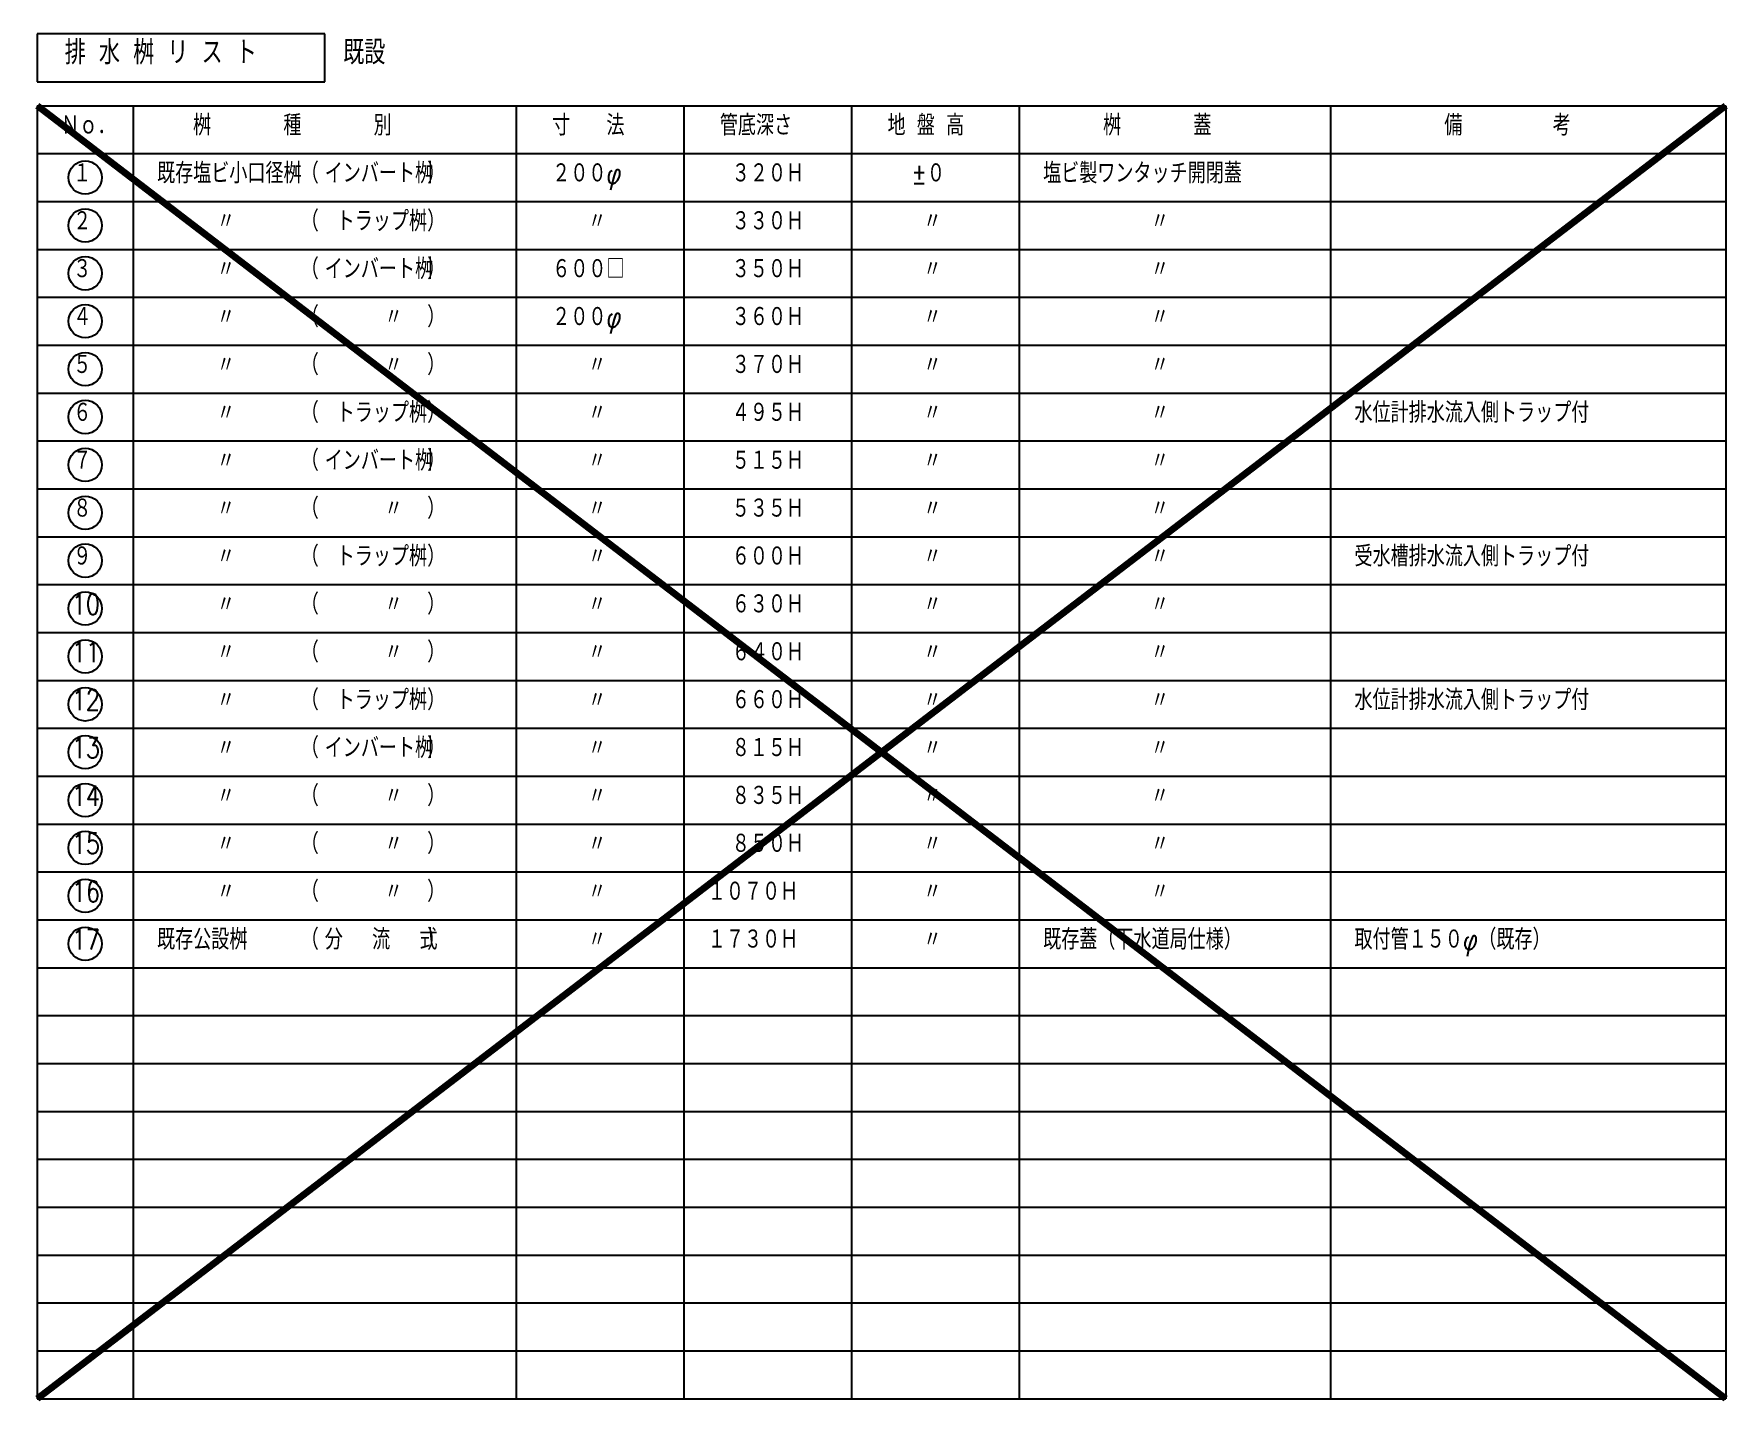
# Model space of a CAD drawing. Header units: millimetres. Extents: x -150 to 278800, y -150 to 85307.
# Drawn here: x 7848 to 32623, y 65307 to 85307 of the extents above; entities that cross this region are included whole.
import ezdxf
from ezdxf.enums import TextEntityAlignment as Align

# ---------------------------------------------------------------- set-up
doc = ezdxf.new("R2010")
doc.units = ezdxf.units.MM
doc.header["$LTSCALE"] = 0.2
doc.layers.add('30排水', color=6, linetype='Continuous')
doc.layers.add('_既設', color=7, linetype='Continuous')
doc.styles.get("Standard").update_dxf_attribs({"font": 'simplex.shx', "width": 0.8, "bigfont": 'extfont2.shx'})

msp = doc.modelspace()

# ---------------------------------------------------------------- texts
at = {"layer": '30排水', "width": 0.8}
msp.add_text('既設', height=350, dxfattribs=at).set_placement((12369, 84757), align=Align.BOTTOM_LEFT)
at = {"layer": '_既設', "color": 3, "linetype": 'Continuous', "lineweight": -3, "width": 0.8}
msp.add_text('排 水 桝 リ ス ト', height=350, dxfattribs=at).set_placement((8298, 84757), align=Align.BOTTOM_LEFT)
at = {"layer": '_既設', "color": 7, "linetype": 'Continuous', "lineweight": -3, "width": 0.8}
for s, p in [('Ｎｏ．', (8248, 83732)), ('桝\u3000\u3000\u3000\u3000種\u3000\u3000\u3000\u3000別', (10173, 83732)), ('寸\u3000\u3000法', (15423, 83732)), ('管底深さ', (17873, 83732)), ('地 盤 高', (20323, 83732)), ('桝\u3000\u3000\u3000\u3000蓋', (23473, 83732)), ('備\u3000\u3000\u3000\u3000\u3000考', (28460.5, 83732)), ('既存塩ビ小口径桝', (9648, 83032)), ('（\u3000\u3000\u3000\u3000\u3000\u3000）', (11748, 83032)), ('インバート桝', (12098, 83032)), ('２００φ', (15423, 83032)), ('３２０Ｈ', (18048, 83032)), ('±０', (20673, 83032)), ('塩ビ製ワンタッチ開閉蓋', (22598, 83032)), ('（\u3000\u3000\u3000\u3000\u3000\u3000）', (11748, 82332)), ('トラップ桝', (12273, 82332)), ('〃', (10523, 82332)), ('〃', (15948, 82332)), ('３３０Ｈ', (18048, 82332)), ('〃', (20848, 82332)), ('〃', (24173, 82332)), ('（\u3000\u3000\u3000\u3000\u3000\u3000）', (11748, 81632)), ('インバート桝', (12098, 81632)), ('６００□', (15423, 81632)), ('３５０Ｈ', (18048, 81632)), ('〃', (10523, 81632)), ('〃', (20848, 81632)), ('〃', (24173, 81632)), ('〃', (10523, 80932)), ('（\u3000\u3000\u3000\u3000\u3000\u3000）', (11748, 80932)), ('〃', (12973, 80932)), ('２００φ', (15423, 80932)), ('３６０Ｈ', (18048, 80932)), ('〃', (20848, 80932)), ('〃', (24173, 80932)), ('〃', (10523, 80232)), ('（\u3000\u3000\u3000\u3000\u3000\u3000）', (11748, 80232)), ('〃', (12973, 80232)), ('〃', (15948, 80232)), ('３７０Ｈ', (18048, 80232)), ('〃', (20848, 80232)), ('〃', (24173, 80232)), ('〃', (10523, 79532)), ('（\u3000\u3000\u3000\u3000\u3000\u3000）', (11748, 79532)), ('トラップ桝', (12273, 79532)), ('〃', (15948, 79532)), ('４９５Ｈ', (18048, 79532)), ('〃', (20848, 79532)), ('〃', (24173, 79532)), ('水位計排水流入側トラップ付', (27148, 79532)), ('〃', (10523, 78832)), ('（\u3000\u3000\u3000\u3000\u3000\u3000）', (11748, 78832)), ('インバート桝', (12098, 78832)), ('〃', (15948, 78832)), ('５１５Ｈ', (18048, 78832)), ('〃', (20848, 78832)), ('〃', (24173, 78832)), ('（\u3000\u3000\u3000\u3000\u3000\u3000）', (11748, 78132)), ('〃', (10523, 78132)), ('〃', (12973, 78132)), ('〃', (15948, 78132)), ('５３５Ｈ', (18048, 78132)), ('〃', (20848, 78132)), ('〃', (24173, 78132)), ('（\u3000\u3000\u3000\u3000\u3000\u3000）', (11748, 77432)), ('トラップ桝', (12273, 77432)), ('６００Ｈ', (18048, 77432)), ('受水槽排水流入側トラップ付', (27148, 77432)), ('〃', (10523, 77432)), ('〃', (15948, 77432)), ('〃', (20848, 77432)), ('〃', (24173, 77432)), ('〃', (10523, 76732)), ('（\u3000\u3000\u3000\u3000\u3000\u3000）', (11748, 76732)), ('〃', (12973, 76732)), ('〃', (15948, 76732)), ('６３０Ｈ', (18048, 76732)), ('〃', (20848, 76732)), ('〃', (24173, 76732)), ('〃', (10523, 76032)), ('（\u3000\u3000\u3000\u3000\u3000\u3000）', (11748, 76032)), ('〃', (12973, 76032)), ('〃', (15948, 76032)), ('６４０Ｈ', (18048, 76032)), ('〃', (20848, 76032)), ('〃', (24173, 76032)), ('〃', (10523, 75332)), ('（\u3000\u3000\u3000\u3000\u3000\u3000）', (11748, 75332)), ('トラップ桝', (12273, 75332)), ('〃', (15948, 75332)), ('６６０Ｈ', (18048, 75332)), ('〃', (20848, 75332)), ('〃', (24173, 75332)), ('水位計排水流入側トラップ付', (27148, 75332)), ('〃', (10523, 74632)), ('（\u3000\u3000\u3000\u3000\u3000\u3000）', (11748, 74632)), ('インバート桝', (12098, 74632)), ('〃', (15948, 74632)), ('８１５Ｈ', (18048, 74632)), ('〃', (20848, 74632)), ('〃', (24173, 74632)), ('（\u3000\u3000\u3000\u3000\u3000\u3000）', (11748, 73932)), ('〃', (10523, 73932)), ('〃', (12973, 73932)), ('〃', (15948, 73932)), ('８３５Ｈ', (18048, 73932)), ('〃', (20848, 73932)), ('〃', (24173, 73932)), ('（\u3000\u3000\u3000\u3000\u3000\u3000）', (11748, 73232)), ('８５０Ｈ', (18048, 73232)), ('〃', (10523, 73232)), ('〃', (12973, 73232)), ('〃', (15948, 73232)), ('〃', (20848, 73232)), ('〃', (24173, 73232)), ('〃', (10523, 72532)), ('（\u3000\u3000\u3000\u3000\u3000\u3000）', (11748, 72532)), ('〃', (12973, 72532)), ('〃', (15948, 72532)), ('１０７０Ｈ', (17698, 72532)), ('〃', (20848, 72532)), ('〃', (24173, 72532)), ('既存公設桝', (9648, 71832)), ('（\u3000\u3000\u3000\u3000\u3000\u3000）', (11748, 71832)), ('分\u3000 流 \u3000式', (12098, 71832)), ('〃', (15948, 71832)), ('１７３０Ｈ', (17698, 71832)), ('〃', (20848, 71832)), ('既存蓋（下水道局仕様）', (22598, 71832)), ('取付管１５０φ（既存）', (27148, 71832))]:
    msp.add_text(s, height=300, dxfattribs=at).set_placement(p, align=Align.BOTTOM_LEFT)
at = {"layer": '_既設', "linetype": 'Continuous', "lineweight": -3, "width": 0.8}
for s, p in [('１', (8423, 83032)), ('２', (8423, 82332)), ('３', (8423, 81632)), ('４', (8423, 80932)), ('５', (8423, 80232)), ('６', (8423, 79532)), ('７', (8423, 78832)), ('８', (8423, 78132)), ('９', (8423, 77432)), ('10', (8401.8, 76732)), ('11', (8401.8, 76032)), ('12', (8401.8, 75332)), ('13', (8401.8, 74632)), ('14', (8401.8, 73932)), ('15', (8401.8, 73232)), ('16', (8401.8, 72532)), ('17', (8401.8, 71832))]:
    msp.add_text(s, height=300, dxfattribs=at).set_placement(p, align=Align.BOTTOM_LEFT)

# ---------------------------------------------------------------- linework, layer by layer
at = {"layer": '30排水', "const_width": 100}
for points in [[(7898, 65357), (32573, 84257)], [(7898, 84257), (32573, 65357)]]:
    msp.add_lwpolyline(points, dxfattribs=at)
at = {"layer": '_既設', "color": 3, "linetype": 'Continuous', "lineweight": -3}
for p, q in [((12098, 85307), (7898, 85307)), ((7898, 85307), (7898, 84607)), ((12098, 84607), (12098, 85307)), ((7898, 84607), (12098, 84607)), ((7898, 84257), (7898, 65357)), ((7898, 84257), (32573, 84257)), ((9298, 84257), (9298, 65357)), ((14898, 84257), (14898, 65357)), ((17348, 84257), (17348, 65357)), ((19798, 84257), (19798, 65357)), ((22248, 84257), (22248, 65357)), ((26798, 84257), (26798, 65357)), ((32573, 84257), (32573, 65357)), ((7898, 83557), (32573, 83557)), ((7898, 65357), (32573, 65357))]:
    msp.add_line(p, q, dxfattribs=at)
at = {"layer": '_既設', "color": 7, "linetype": 'Continuous', "lineweight": -3}
for p, q in [((7898, 82857), (32573, 82857)), ((7898, 82157), (32573, 82157)), ((7898, 81457), (32573, 81457)), ((7898, 80757), (32573, 80757)), ((7898, 80057), (32573, 80057)), ((7898, 79357), (32573, 79357)), ((7898, 78657), (32573, 78657)), ((7898, 77957), (32573, 77957)), ((7898, 77257), (32573, 77257)), ((7898, 76557), (32573, 76557)), ((7898, 75857), (32573, 75857)), ((7898, 75157), (32573, 75157)), ((7898, 74457), (32573, 74457)), ((7898, 73757), (32573, 73757)), ((7898, 73057), (32573, 73057)), ((7898, 72357), (32573, 72357)), ((7898, 71657), (32573, 71657)), ((7898, 70957), (32573, 70957)), ((7898, 70257), (32573, 70257)), ((7898, 69557), (32573, 69557)), ((7898, 68857), (32573, 68857)), ((7898, 68157), (32573, 68157)), ((7898, 67457), (32573, 67457)), ((7898, 66757), (32573, 66757)), ((7898, 66057), (32573, 66057))]:
    msp.add_line(p, q, dxfattribs=at)
at = {"layer": '_既設', "linetype": 'Continuous', "lineweight": -3}
for centre in [(8598, 83207), (8598, 82507), (8598, 81807), (8598, 81107), (8598, 80407), (8598, 79707), (8598, 79007), (8598, 78307), (8598, 77607), (8598, 76907), (8598, 76207), (8598, 75507), (8598, 74807), (8598, 74107), (8598, 73407), (8598, 72707), (8598, 72007)]:
    msp.add_circle(centre, 243.9, dxfattribs=at)

msp.set_redraw_order([(e.dxf.handle, doc.entitydb.next_handle()) for e in msp.query("TEXT MTEXT ATTDEF DIMENSION ARC_DIMENSION")])  # texts and dimensions are drawn at this point

doc.saveas('drawing.dxf')
